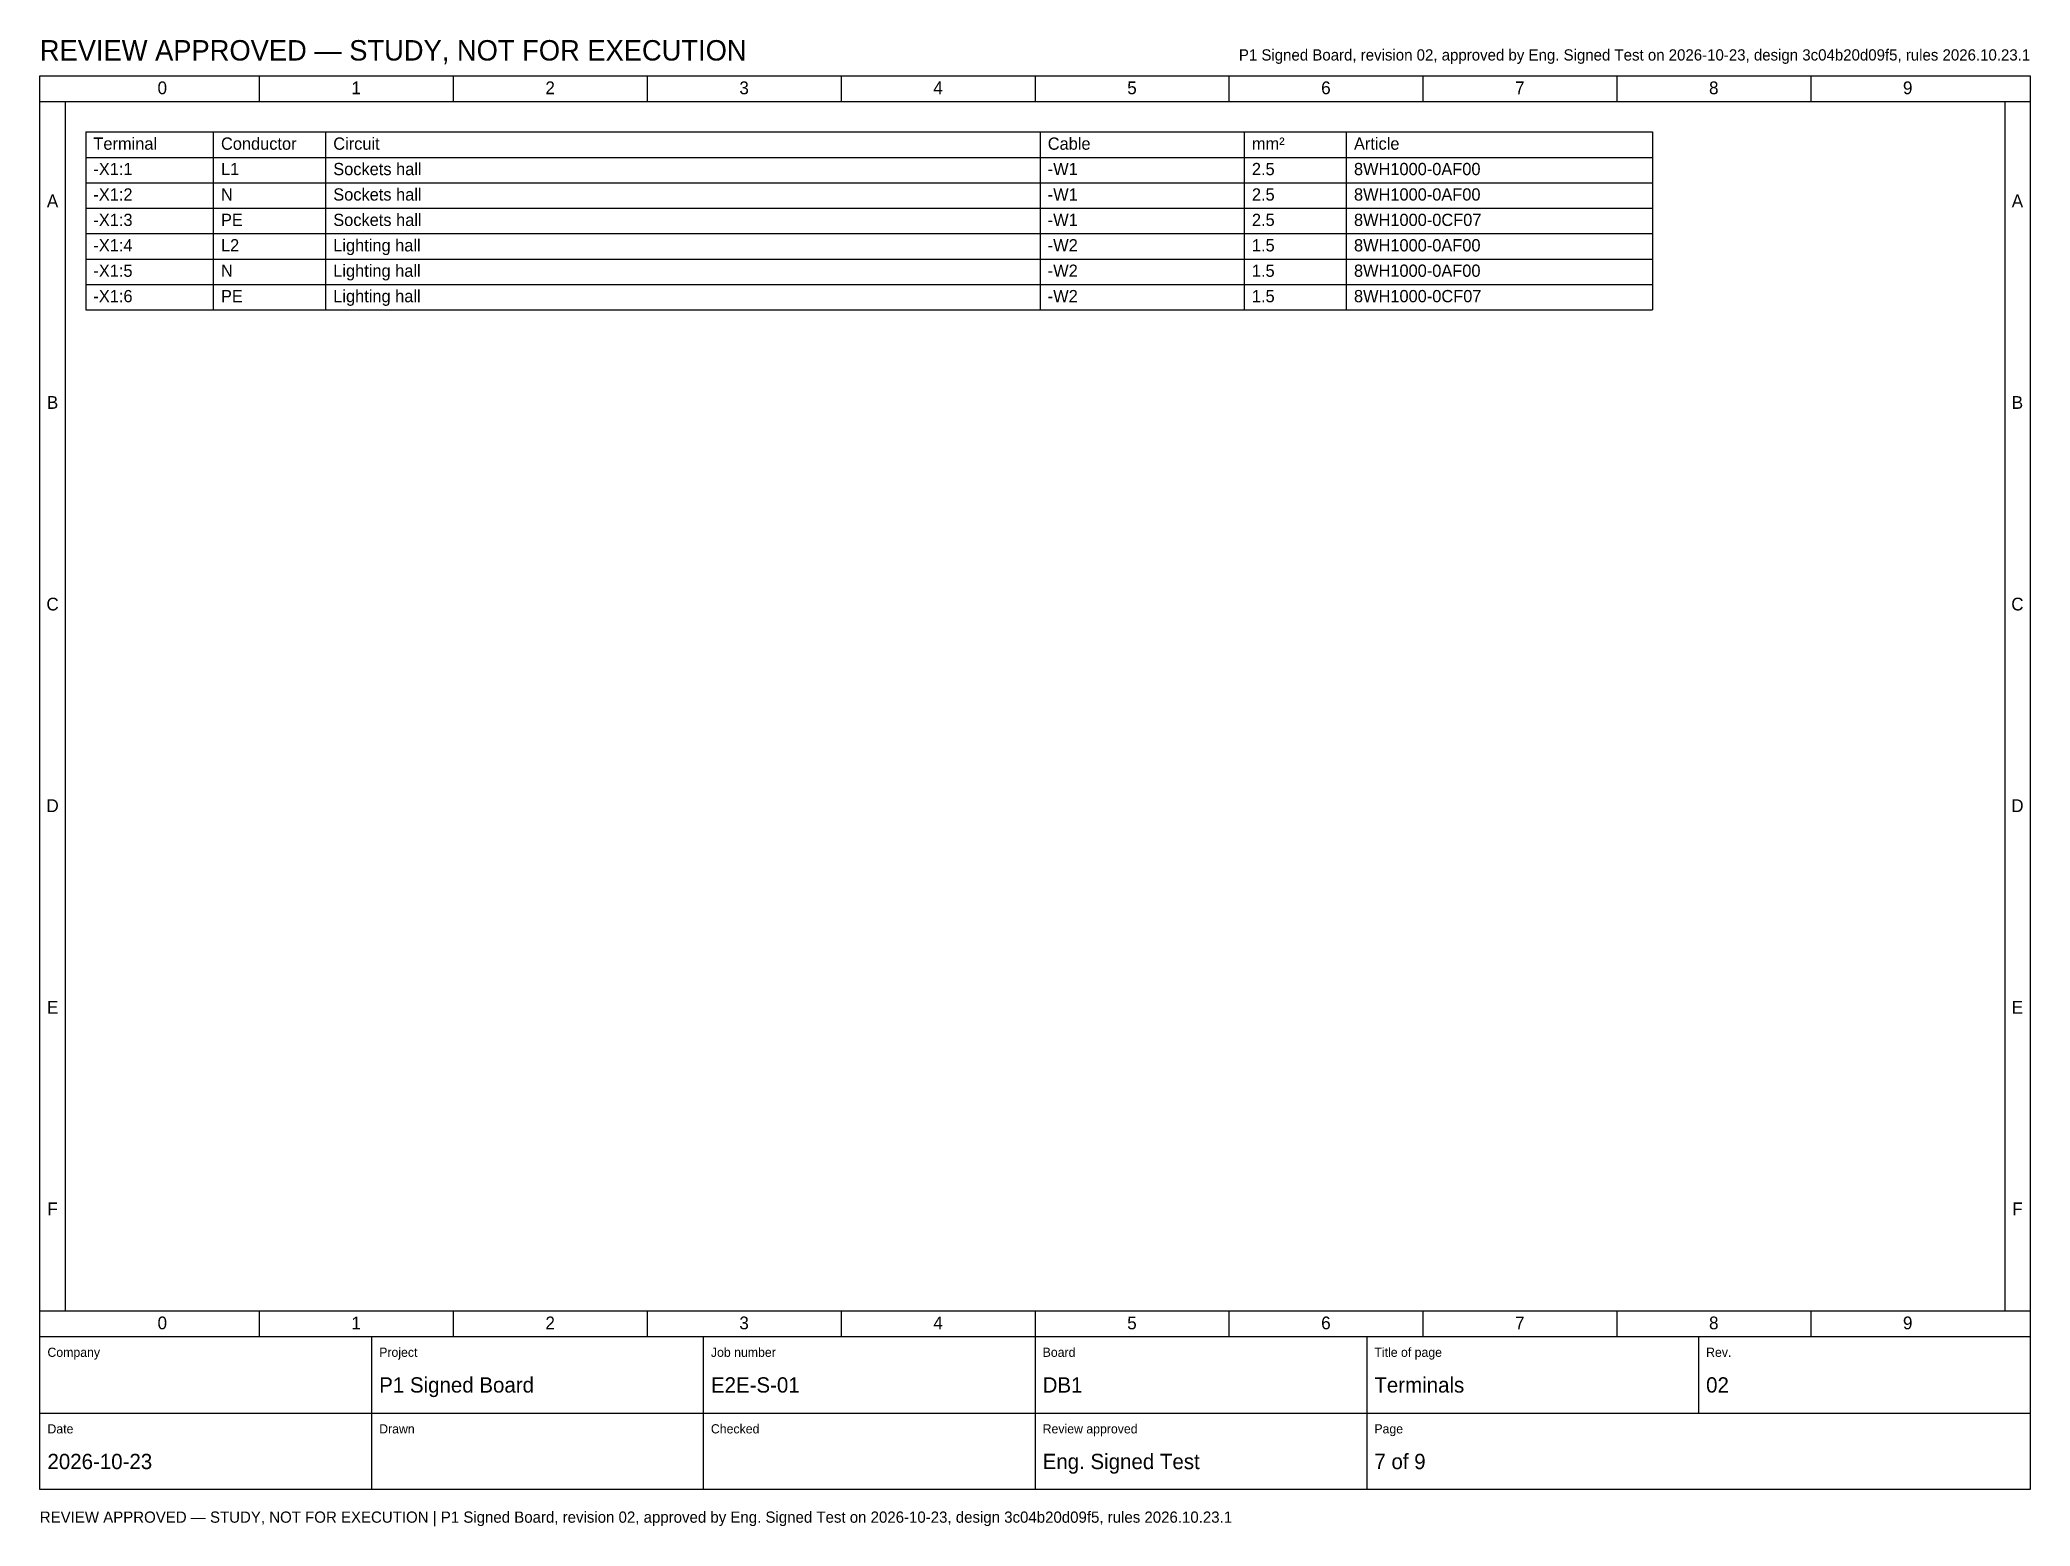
# Model space of a CAD drawing. Header units: millimetres. Extents: x 20 to 4370, y 3 to 294.
# Drawn here: x 2660 to 3050, y 2.8 to 294.1 of the extents above; entities that cross this region are included whole.
import ezdxf
from ezdxf.enums import TextEntityAlignment as Align

# ---------------------------------------------------------------- set-up
doc = ezdxf.new("R2010")
doc.units = ezdxf.units.MM
for name, color, linetype in [('FRAME', 7, 'CONTINUOUS'), ('SYMBOLS', 7, 'CONTINUOUS'), ('TEXT', 7, 'CONTINUOUS')]:
    doc.layers.add(name, color=color, linetype=linetype)

msp = doc.modelspace()

# ---------------------------------------------------------------- texts
at = {"layer": 'TEXT'}
for s, height, p in [('REVIEW APPROVED — STUDY, NOT FOR EXECUTION', 4, (2660, 290)), ('Terminal', 2.4, (2670.5, 272.52)), ('Conductor', 2.4, (2695.5, 272.52)), ('Circuit', 2.4, (2717.5, 272.52)), ('Cable', 2.4, (2857.5, 272.52)), ('mm²', 2.4, (2897.5, 272.52)), ('Article', 2.4, (2917.5, 272.52)), ('-X1:1', 2.4, (2670.5, 267.54)), ('L1', 2.4, (2695.5, 267.54)), ('Sockets hall', 2.4, (2717.5, 267.54)), ('-W1', 2.4, (2857.5, 267.54)), ('2.5', 2.4, (2897.5, 267.54)), ('8WH1000-0AF00', 2.4, (2917.5, 267.54)), ('-X1:2', 2.4, (2670.5, 262.56)), ('N', 2.4, (2695.5, 262.56)), ('Sockets hall', 2.4, (2717.5, 262.56)), ('-W1', 2.4, (2857.5, 262.56)), ('2.5', 2.4, (2897.5, 262.56)), ('8WH1000-0AF00', 2.4, (2917.5, 262.56)), ('-X1:3', 2.4, (2670.5, 257.58)), ('PE', 2.4, (2695.5, 257.58)), ('Sockets hall', 2.4, (2717.5, 257.58)), ('-W1', 2.4, (2857.5, 257.58)), ('2.5', 2.4, (2897.5, 257.58)), ('8WH1000-0CF07', 2.4, (2917.5, 257.58)), ('-X1:4', 2.4, (2670.5, 252.6)), ('L2', 2.4, (2695.5, 252.6)), ('Lighting hall', 2.4, (2717.5, 252.6)), ('-W2', 2.4, (2857.5, 252.6)), ('1.5', 2.4, (2897.5, 252.6)), ('8WH1000-0AF00', 2.4, (2917.5, 252.6)), ('-X1:5', 2.4, (2670.5, 247.62)), ('N', 2.4, (2695.5, 247.62)), ('Lighting hall', 2.4, (2717.5, 247.62)), ('-W2', 2.4, (2857.5, 247.62)), ('1.5', 2.4, (2897.5, 247.62)), ('8WH1000-0AF00', 2.4, (2917.5, 247.62)), ('-X1:6', 2.4, (2670.5, 242.64)), ('PE', 2.4, (2695.5, 242.64)), ('Lighting hall', 2.4, (2717.5, 242.64)), ('-W2', 2.4, (2857.5, 242.64)), ('1.5', 2.4, (2897.5, 242.64)), ('8WH1000-0CF07', 2.4, (2917.5, 242.64)), ('Company', 1.8, (2661.5, 36)), ('Project', 1.8, (2726.5, 36)), ('Job number', 1.8, (2791.5, 36)), ('Board', 1.8, (2856.5, 36)), ('Title of page', 1.8, (2921.5, 36)), ('Rev.', 1.8, (2986.5, 36)), ('P1 Signed Board', 3, (2726.5, 29)), ('E2E-S-01', 3, (2791.5, 29)), ('DB1', 3, (2856.5, 29)), ('Terminals', 3, (2921.5, 29)), ('02', 3, (2986.5, 29)), ('Date', 1.8, (2661.5, 21)), ('Drawn', 1.8, (2726.5, 21)), ('Checked', 1.8, (2791.5, 21)), ('Review approved', 1.8, (2856.5, 21)), ('Page', 1.8, (2921.5, 21)), ('2026-10-23', 3, (2661.5, 14)), ('Eng. Signed Test', 3, (2856.5, 14)), ('7 of 9', 3, (2921.5, 14)), ('REVIEW APPROVED — STUDY, NOT FOR EXECUTION | P1 Signed Board, revision 02, approved by Eng. Signed Test on 2026-10-23, design 3c04b20d09f5, rules 2026.10.23.1', 2.2, (2660, 3.5))]:
    msp.add_text(s, height=height, dxfattribs=at).set_placement(p)
msp.add_text('P1 Signed Board, revision 02, approved by Eng. Signed Test on 2026-10-23, design 3c04b20d09f5, rules 2026.10.23.1', height=2.2, dxfattribs=at).set_placement((3050, 290), align=Align.RIGHT)
for s, p in [('0', (2684, 283.4)), ('1', (2722, 283.4)), ('2', (2760, 283.4)), ('3', (2798, 283.4)), ('4', (2836, 283.4)), ('5', (2874, 283.4)), ('6', (2912, 283.4)), ('7', (2950, 283.4)), ('8', (2988, 283.4)), ('9', (3026, 283.4)), ('A', (2662.5, 261.25)), ('A', (3047.5, 261.25)), ('B', (2662.5, 221.75)), ('B', (3047.5, 221.75)), ('C', (2662.5, 182.25)), ('C', (3047.5, 182.25)), ('D', (2662.5, 142.75)), ('D', (3047.5, 142.75)), ('E', (2662.5, 103.25)), ('E', (3047.5, 103.25)), ('F', (2662.5, 63.75)), ('F', (3047.5, 63.75)), ('0', (2684, 41.4)), ('1', (2722, 41.4)), ('2', (2760, 41.4)), ('3', (2798, 41.4)), ('4', (2836, 41.4)), ('5', (2874, 41.4)), ('6', (2912, 41.4)), ('7', (2950, 41.4)), ('8', (2988, 41.4)), ('9', (3026, 41.4))]:
    msp.add_text(s, height=2.5, dxfattribs=at).set_placement(p, align=Align.CENTER)

# ---------------------------------------------------------------- linework, layer by layer
at = {"layer": 'FRAME'}
msp.add_lwpolyline([(2660, 287), (3050, 287), (3050, 10), (2660, 10)], close=True, dxfattribs=at)
at = {"layer": 'SYMBOLS'}
for p, q in [((2703, 287), (2703, 282)), ((2741, 287), (2741, 282)), ((2779, 287), (2779, 282)), ((2817, 287), (2817, 282)), ((2855, 287), (2855, 282)), ((2893, 287), (2893, 282)), ((2931, 287), (2931, 282)), ((2969, 287), (2969, 282)), ((3007, 287), (3007, 282)), ((2660, 282), (3050, 282)), ((2665, 282), (2665, 45)), ((3045, 282), (3045, 45)), ((2669, 276), (2976, 276)), ((2669, 276), (2669, 241.14)), ((2694, 276), (2694, 241.14)), ((2716, 276), (2716, 241.14)), ((2856, 276), (2856, 241.14)), ((2896, 276), (2896, 241.14)), ((2916, 276), (2916, 241.14)), ((2976, 276), (2976, 241.14)), ((2669, 271.02), (2976, 271.02)), ((2669, 266.04), (2976, 266.04)), ((2669, 261.06), (2976, 261.06)), ((2669, 256.08), (2976, 256.08)), ((2669, 251.1), (2976, 251.1)), ((2669, 246.12), (2976, 246.12)), ((2669, 241.14), (2976, 241.14)), ((2660, 45), (3050, 45)), ((2703, 45), (2703, 40)), ((2741, 45), (2741, 40)), ((2779, 45), (2779, 40)), ((2817, 45), (2817, 40)), ((2855, 45), (2855, 40)), ((2893, 45), (2893, 40)), ((2931, 45), (2931, 40)), ((2969, 45), (2969, 40)), ((3007, 45), (3007, 40)), ((2660, 40), (3050, 40)), ((2725, 40), (2725, 25)), ((2790, 40), (2790, 25)), ((2855, 40), (2855, 25)), ((2920, 40), (2920, 25)), ((2985, 40), (2985, 25)), ((2660, 25), (3050, 25)), ((2725, 25), (2725, 10)), ((2790, 25), (2790, 10)), ((2855, 25), (2855, 10)), ((2920, 25), (2920, 10))]:
    msp.add_line(p, q, dxfattribs=at)

msp.set_redraw_order([(e.dxf.handle, doc.entitydb.next_handle()) for e in msp.query("TEXT MTEXT ATTDEF DIMENSION ARC_DIMENSION")])  # texts and dimensions are drawn at this point

doc.saveas('drawing.dxf')
